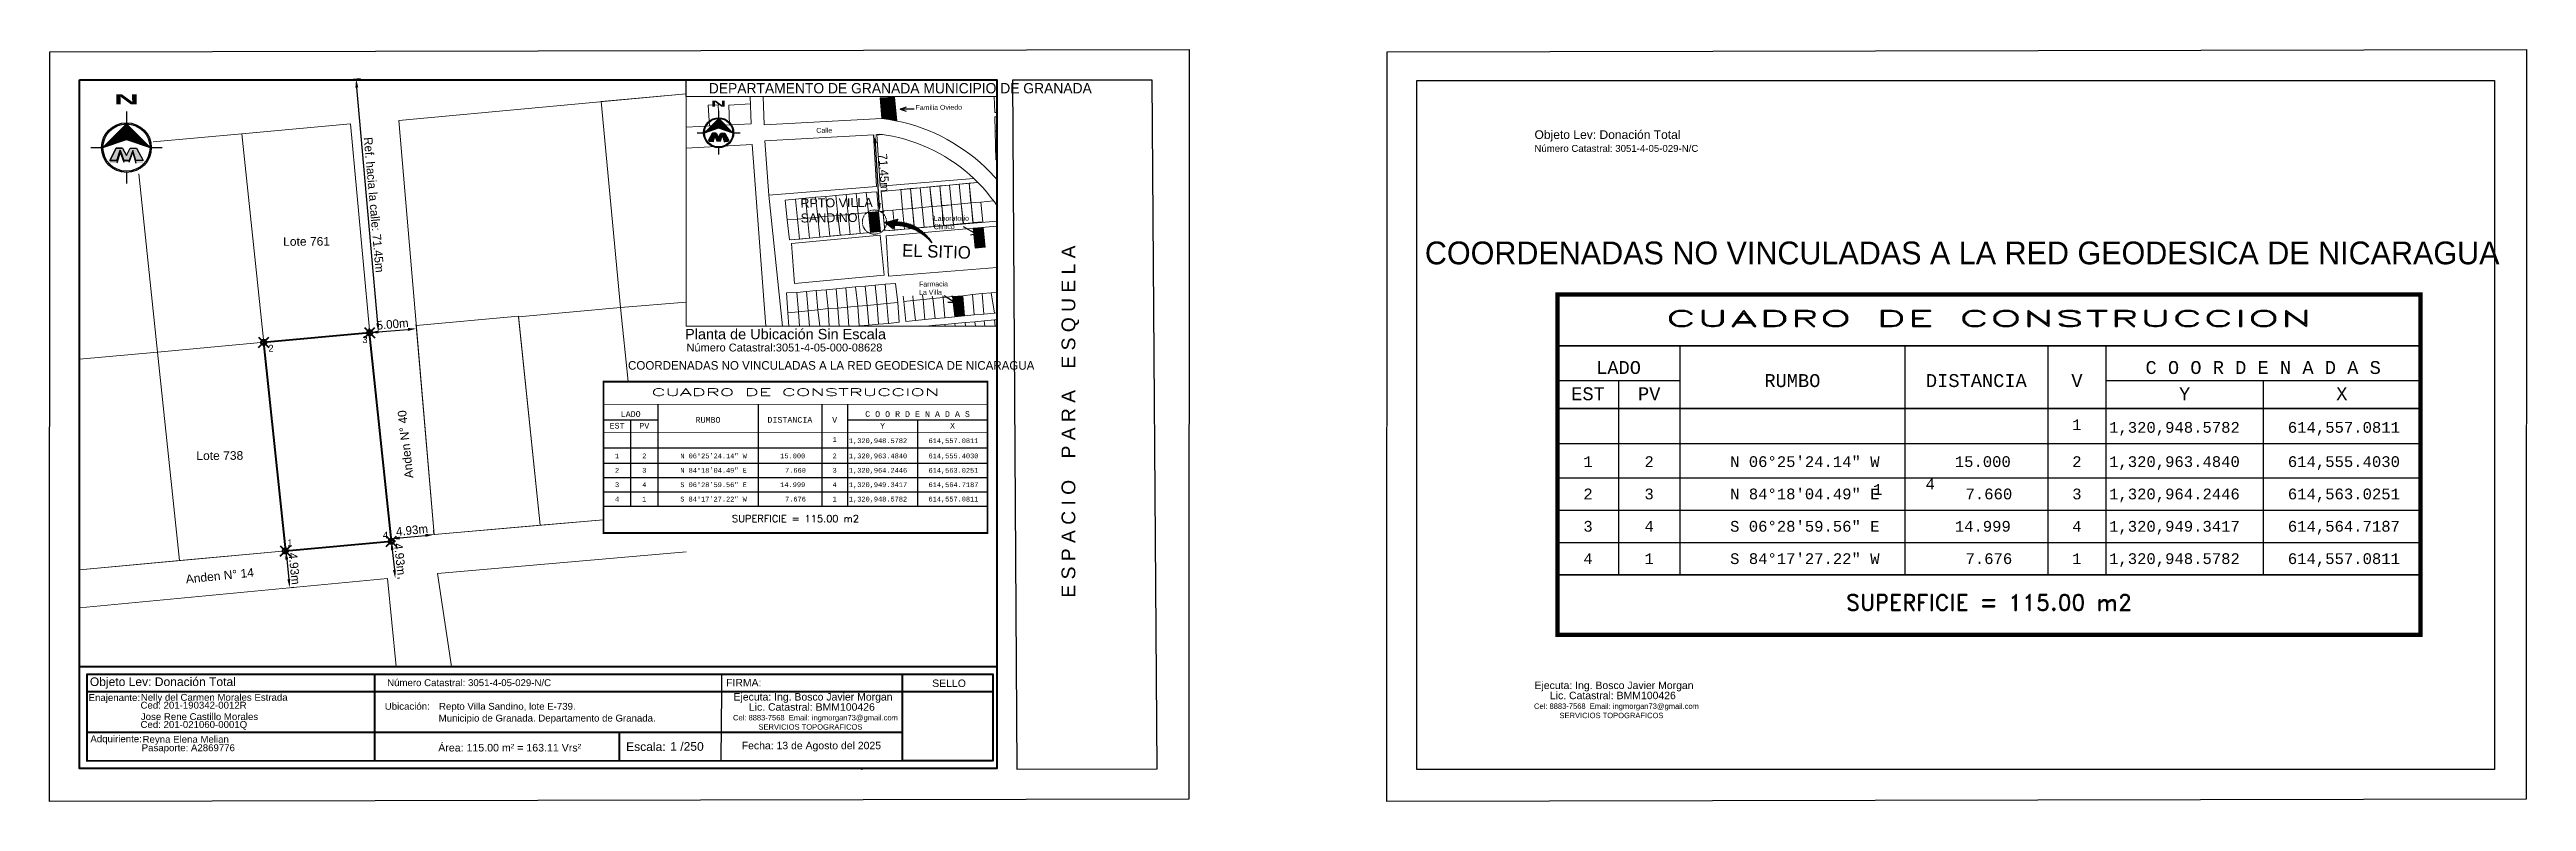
# Paper-space layout 'LAMINA DE TRABAJO' of a CAD drawing. Header units: millimetres. Extents: x 608343 to 613523, y 1318929 to 1323863.
# Drawn here: x 608343 to 609061, y 1323645 to 1323863 of the extents above; entities outside this region: 1.
# The model-space entities are those that its viewports show. They can reach past a viewport. Long polylines and large blocks are cut down to what shows.
import ezdxf
from ezdxf.enums import TextEntityAlignment as Align

# ---------------------------------------------------------------- set-up
doc = ezdxf.new("R2010")
doc.units = ezdxf.units.MM
doc.header["$PDMODE"] = 35
doc.header["$PDSIZE"] = 1.5
doc.linetypes.add('DASHED2', pattern=[0.375, 0.25, -0.125])
for name, color, linetype in [('0 - TEXTO', 5, 'Continuous'), ('2', 7, 'Continuous'), ('6', 7, 'Continuous'), ('CVL_CUADCON', 1, 'Continuous'), ('CVL_CUADCON_LIN', 8, 'Continuous'), ('CVL_CUADCON_TIT', 1, 'Continuous'), ('CVL_CUADCON_TX', 2, 'Continuous'), ('CVL_PUNTO_NUM', 2, 'Continuous'), ('NORTE', 1, 'Continuous'), ('TEXTOS', 2, 'Continuous')]:
    doc.layers.add(name, color=color, linetype=linetype)
doc.layers.add('muebles', color=7, linetype='Continuous', lineweight=0, true_color=0x404040)
for name, color, linetype, lineweight in [('Nivel 2', 7, 'Continuous', 0), ('Nivel 30', 7, 'Continuous', 0), ('Nivel 6', 7, 'Continuous', 0)]:
    doc.layers.add(name, color=color, linetype=linetype, lineweight=lineweight)
doc.styles.add('HECTOR LOPEZ', font='arial.ttf')
doc.styles.add('HUECA1', font='HUECA1.shx')
doc.styles.add('LOPEZ', font='TCCM____.TTF')
doc.styles.add('MONOTXT4', font='Monotxt4.shx')
doc.styles.get("Standard").update_dxf_attribs({"font": 'TCCM____.TTF'})
doc.styles.add('Style-ENGINEERING', font='ENGINEERING.shx')
doc.dimstyles.new('ISO-25', dxfattribs={"dimtxt": 2.5, "dimasz": 2.5, "dimexe": 1.25, "dimexo": 0.625, "dimtad": 1, "dimtxsty": 'Standard', "dimcen": 2.5, "dimadec": 0, "dimazin": 0, "dimtfac": 1, "dimtmove": 0, "dimatfit": 3, "dimfxl": 1, "dimarcsym": 0})

psp = doc.layouts.new('LAMINA DE TRABAJO')

# ---------------------------------------------------------------- texts
at = {"color": 7, "lineweight": 50}
psp.add_text('DEPARTAMENTO DE GRANADA MUNICIPIO DE GRANADA', height=3, dxfattribs=at).set_placement((608534.2596, 1323850.59))
at = {"color": 7, "lineweight": 50, "style": 'HECTOR LOPEZ'}
for s, height, p in [('Objeto Lev: Donación Total', 2.5, (608773.5936, 1323837.3741, -0.0067)), ('Número Catastral: 3051-4-05-029-N/C', 2, (608773.5573, 1323833.6233)), ('Planta de Ubicación Sin Escala', 3, (608527.3793, 1323779.2475)), ('Enajenante:', 2, (608354.491, 1323674.2713)), ('Objeto Lev: Donación Total', 2.5, (608354.8494, 1323678.6196)), ('Nelly del Carmen Morales Estrada', 2, (608369.632, 1323674.3371)), ('Número Catastral: 3051-4-05-029-N/C', 2, (608441.0255, 1323678.596)), ('Jose Rene Castillo Morales', 2, (608369.632, 1323668.7456)), ('Ced: 201-190342-0012R', 2, (608369.5365, 1323672.0568)), ('Ubicación:  ', 2, (608440.3298, 1323671.7431)), ('Municipio de Granada. Departamento de Granada.', 2, (608455.9564, 1323668.3135)), ('Adquiriente:', 2, (608355.0017, 1323662.2956)), ('Ced: 201-021060-0001Q', 2, (608369.5365, 1323666.4652)), ('Pasaporte: A2869776', 2, (608369.8751, 1323659.7124)), ('Reyna Elena Melian ', 2, (608370.1309, 1323662.1719)), ('Área: 115.00 m² = 163.11 Vrs²', 2.2, (608455.832, 1323659.6336)), ('Escala:', 2.5, (608510.2919, 1323659.7846)), ('1 /250', 2.5, (608523.0743, 1323659.8393))]:
    psp.add_text(s, height=height, dxfattribs=at).set_placement(p)
at = {"color": 7, "lineweight": 30, "style": 'HECTOR LOPEZ'}
for s, rotation, p in [('Lote 761', 0.3385854, (608410.8791, 1323806.3512)), ('Anden N° 40', 96.1237735, (608448.6231, 1323739.0287)), ('Lote 738', 0.3385854, (608385.7226, 1323744.1985)), ('Anden N° 14', 5.8324041, (608382.7641, 1323708.3734))]:
    psp.add_text(s, height=2.5, rotation=rotation, dxfattribs=at).set_placement(p)
at = {"color": 5, "lineweight": 25, "style": 'LOPEZ'}
psp.add_text('EL SITIO', height=3.61677, rotation=357.9939832, dxfattribs=at).set_placement((608590.2548, 1323803.2678))
for s, p in [('2', (608406.6133, 1323775.6259)), ('3', (608433.8539, 1323778.1318)), ('1', (608412.0963, 1323719.1899)), ('4', (608439.7997, 1323721.4605))]:
    psp.add_text(s, height=2).set_placement(p)
at = {"color": 7, "lineweight": 25, "attachment_point": 1}
for insert, char_height in [((608361.8191, 1323850.3209, -0.0067), 2.890138), ((608534.9025, 1323848.4973), 1.746388)]:
    psp.add_mtext('{\\fBaskerville Old Face|b1|i0|c0|p18;\\W2.6;\\T2.05;N}', dxfattribs=dict(at, insert=insert, char_height=char_height))
at = {"color": 7, "lineweight": 30, "attachment_point": 1, "rotation": 0.565506, "style": 'HECTOR LOPEZ'}
for s, insert, char_height, width in [('Familia Oviedo', (608594.1822, 1323847.1726), 1.445525, 14.972226), ('Calle', (608565.4213, 1323840.5647), 1.44552, 4.953819), ('RPTO VILLA SANDINO', (608560.8073, 1323820.0428), 2.593492, 26.862461), ('Laboratorio Clinico', (608599.4319, 1323815.0091), 1.445525, 14.972226), ('Farmacia La Villa', (608595.1645, 1323795.9648), 1.445525, 6.66803)]:
    psp.add_mtext(s, dxfattribs=dict(at, insert=insert, char_height=char_height, width=width))
at = {"color": 7, "lineweight": 50, "insert": (608636.4932, 1323680.1489, -17.6499), "char_height": 4, "width": 130.549386, "attachment_point": 1, "rotation": 90, "style": 'Style-ENGINEERING'}
psp.add_mtext('\\pxi6.03512,t14.22096;{\\fArial|b0|i0|c0|p34;E S P A C I O    P A R A    E S Q U E L A}', dxfattribs=at)
at = {"attachment_point": 1, "style": 'Style-ENGINEERING'}
for s, insert, char_height, width in [('{\\fArial|b0|i0|c0|p34;Número Catastral:3051-4-05-000-08628}', (608527.7844, 1323777.9859, 0.0067), 2.285564, 112.128045), ('\\pxql;{\\fArial|b0|i0|c0|p34;FIRMA:}', (608539.2599, 1323680.675), 2.166524, 84.897355), ('{\\fArial|b0|i0|c0|p34;Ejecuta: Ing. Bosco Javier Morgan}', (608541.4182, 1323676.5762, -0.0067), 2.166524, 84.897355), ('\\pxql;{\\fArial|b0|i0|c0|p34;SELLO}', (608599.0135, 1323680.5136), 2.166524, 84.897355), ('{\\fArial|b0|i0|c0|p34;Ejecuta: Ing. Bosco Javier Morgan}', (608773.5936, 1323679.9093, -0.0067), 2.166524, 84.897355), ('{\\fArial|b0|i0|c0|p34;Lic. Catastral: BMM100426}', (608778.0519, 1323676.9711, -0.0067), 2.166524, 84.897355), ('{\\fArial|b0|i0|c0|p34;Lic. Catastral: BMM100426}', (608545.8766, 1323673.638, -0.0067), 2.166524, 84.897355), ('{\\fArial|b0|i0|c0|p34;\\C5;SERVICIOS TOPOGRAFICOS}', (608780.8299, 1323670.8687, -0.0067), 1.565588, 84.897355), ('{\\fArial|b0|i0|c0|p34;Fecha: 13 de Agosto del 2025}', (608543.7957, 1323662.4492), 2.166524, 84.897355), ('{\\fArial|b0|i0|c0|p34;\\C5;SERVICIOS TOPOGRAFICOS}', (608548.6545, 1323667.5356, -0.0067), 1.565588, 84.897355)]:
    psp.add_mtext(s, dxfattribs=dict(at, insert=insert, char_height=char_height, width=width))
at = {"color": 7, "lineweight": 50, "insert": (608456.0542, 1323673.7296), "char_height": 2, "width": 44.430894, "attachment_point": 1, "style": 'HECTOR LOPEZ'}
psp.add_mtext('Repto Villa Sandino, lote E-739.', dxfattribs=at)
at = {"color": 1, "char_height": 1.565588, "width": 84.897355, "attachment_point": 1, "style": 'Style-ENGINEERING'}
for insert in [(608541.2707, 1323670.2271, -0.0067), (608773.4461, 1323673.5602, -0.0067)]:
    psp.add_mtext('{\\fArial|b0|i0|c0|p34;Cel: 8883-7568  Email: ingmorgan73@gmail.com}', dxfattribs=dict(at, insert=insert))
at = {"layer": '0 - TEXTO', "transparency": 33554687}
for height, p in [(6.611713, (608897.5546, 1323800.9859, -0.0177)), (2.5, (608569.7345, 1323770.4025, -0.0067))]:
    psp.add_text('COORDENADAS NO VINCULADAS A LA RED GEODESICA DE NICARAGUA', height=height, dxfattribs=at).set_placement(p, align=Align.CENTER)
at = {"layer": 'CVL_CUADCON_TIT', "color": 18, "true_color": 0x000000, "style": 'HUECA1', "width": 1.758658}
for height, p, p2 in [(4.691471, (608811.5257, 1323782.9226), (608999.1001, 1323782.9226)), (2.087738, (608517.6464, 1323762.8288), (608601.1184, 1323762.8288))]:
    psp.add_text('CUADRO DE CONSTRUCCION', height=height, dxfattribs=at).set_placement(p, p2, align=Align.FIT)
at = {"layer": 'CVL_CUADCON_TIT', "color": 18, "true_color": 0x000000, "style": 'MONOTXT4'}
for s, height, p in [('LADO', 3.75318, (608797.9518, 1323769.1672)), ('C O O R D E N A D A S', 3.753177, (608984.7974, 1323769.1672)), ('EST', 3.75318, (608789.1005, 1323761.5482)), ('PV', 3.75318, (608806.8343, 1323761.5482)), ('Y', 3.7532, (608962.0281, 1323761.5482)), ('X', 3.7532, (609007.5979, 1323761.5482)), ('EST', 1.67019, (608507.6671, 1323753.317)), ('LADO', 1.67019, (608511.6059, 1323756.7075)), ('PV', 1.67019, (608515.5587, 1323753.317)), ('C O O R D E N A D A S', 1.67019, (608594.7536, 1323756.7075)), ('Y', 1.6702, (608584.6211, 1323753.317)), ('X', 1.6702, (608604.9, 1323753.317))]:
    psp.add_text(s, height=height, dxfattribs=at).set_placement(p, align=Align.CENTER)
at = {"layer": 'CVL_CUADCON_TIT', "color": 18, "true_color": 0x000000}
for s, height, style, p in [('RUMBO', 3.75318, 'MONOTXT4', (608848.3382, 1323767.2531)), ('DISTANCIA', 3.75318, 'MONOTXT4', (608901.6645, 1323767.2531)), ('V', 3.7532, 'MONOTXT4', (608930.8142, 1323767.2531)), ('RUMBO', 1.67019, 'MONOTXT4', (608534.0282, 1323755.8557)), ('DISTANCIA', 1.67019, 'MONOTXT4', (608557.7588, 1323755.8557)), ('V', 1.6702, 'MONOTXT4', (608570.7307, 1323755.8557)), ('SUPERFICIE = 115.00 m2', 2.087738, 'HUECA1', (608559.3824, 1323727.2022)), ('SUPERFICIE = 115.00 m2', 4.691471, 'HUECA1', (608905.3129, 1323702.8642))]:
    psp.add_text(s, height=height, dxfattribs=dict(at, style=style)).set_placement(p, align=Align.MIDDLE)
at = {"layer": 'CVL_CUADCON_TX', "color": 18, "true_color": 0x000000, "style": 'MONOTXT4'}
for s, height, p in [('1', 3.1276, (608930.8017, 1323752.8909)), ('1', 1.3918, (608570.7251, 1323749.4645)), ('2', 1.3918, (608507.6671, 1323740.5178)), ('1', 1.3918, (608507.6671, 1323744.6933)), ('3', 1.3918, (608515.551, 1323740.5178)), ('2', 1.3918, (608515.551, 1323744.6933)), ('3', 1.3918, (608570.7251, 1323740.5178)), ('2', 1.3918, (608570.7251, 1323744.6933)), ('1', 3.1276, (608789.1005, 1323742.1693)), ('2', 3.1276, (608806.8171, 1323742.1693)), ('2', 3.1276, (608930.8017, 1323742.1693)), ('4', 1.3918, (608507.6671, 1323732.1669)), ('3', 1.3918, (608507.6671, 1323736.3423)), ('4', 1.3918, (608515.551, 1323736.3423)), ('1', 1.3918, (608515.551, 1323732.1669)), ('4', 1.3918, (608570.7251, 1323736.3423)), ('1', 1.3918, (608570.7251, 1323732.1669)), ('2', 3.1276, (608789.1005, 1323732.7864)), ('3', 3.1276, (608806.8171, 1323732.7864)), ('3', 3.1276, (608930.8017, 1323732.7864)), ('3', 3.1276, (608789.1005, 1323723.4035)), ('4', 3.1276, (608806.8171, 1323723.4035)), ('4', 3.1276, (608930.8017, 1323723.4035)), ('4', 3.1276, (608789.1005, 1323714.0205)), ('1', 3.1276, (608806.8171, 1323714.0205)), ('1', 3.1276, (608930.8017, 1323714.0205))]:
    psp.add_text(s, height=height, dxfattribs=at).set_placement(p, align=Align.CENTER)
for s, height, p in [('1,320,948.5782', 3.127647, (608940.1346, 1323752.109)), ('614,557.0811', 3.127647, (608991.9597, 1323752.109)), ('1,320,948.5782', 1.391825, (608574.8783, 1323749.1165)), ('614,557.0811', 1.391825, (608597.9408, 1323749.1165)), ('N 06%%d25\'24.14" W', 1.391825, (608525.9974, 1323744.6933)), ('N 84%%d18\'04.49" E', 1.391825, (608525.9974, 1323740.5178)), ('15.000', 1.39183, (608554.9752, 1323744.6933)), ('7.660', 1.39183, (608556.367, 1323740.5178)), ('1,320,963.4840', 1.391825, (608574.8783, 1323744.6933)), ('1,320,964.2446', 1.391825, (608574.8783, 1323740.5178)), ('614,555.4030', 1.391825, (608597.9408, 1323744.6933)), ('614,563.0251', 1.391825, (608597.9408, 1323740.5178)), ('N 06%%d25\'24.14" W', 3.127647, (608830.2916, 1323742.1693)), ('15.000', 3.12765, (608895.4092, 1323742.1693)), ('1,320,963.4840', 3.127647, (608940.1346, 1323742.1693)), ('614,555.4030', 3.127647, (608991.9597, 1323742.1693)), ('S 06%%d28\'59.56" E', 1.391825, (608525.9974, 1323736.3423)), ('S 84%%d17\'27.22" W', 1.391825, (608525.9974, 1323732.1669)), ('14.999', 1.39183, (608554.9752, 1323736.3423)), ('7.676', 1.39183, (608556.367, 1323732.1669)), ('1,320,949.3417', 1.391825, (608574.8783, 1323736.3423)), ('1,320,948.5782', 1.391825, (608574.8783, 1323732.1669)), ('614,564.7187', 1.391825, (608597.9408, 1323736.3423)), ('614,557.0811', 1.391825, (608597.9408, 1323732.1669)), ('N 84%%d18\'04.49" E', 3.127647, (608830.2916, 1323732.7864)), ('7.660', 3.12765, (608898.5369, 1323732.7864)), ('1,320,964.2446', 3.127647, (608940.1346, 1323732.7864)), ('614,563.0251', 3.127647, (608991.9597, 1323732.7864)), ('S 06%%d28\'59.56" E', 3.127647, (608830.2916, 1323723.4035)), ('14.999', 3.12765, (608895.4092, 1323723.4035)), ('1,320,949.3417', 3.127647, (608940.1346, 1323723.4035)), ('614,564.7187', 3.127647, (608991.9597, 1323723.4035)), ('S 84%%d17\'27.22" W', 3.127647, (608830.2916, 1323714.0205)), ('7.676', 3.12765, (608898.5369, 1323714.0205)), ('1,320,948.5782', 3.127647, (608940.1346, 1323714.0205)), ('614,557.0811', 3.127647, (608991.9597, 1323714.0205))]:
    psp.add_text(s, height=height, dxfattribs=at).set_placement(p)
at = {"layer": 'CVL_PUNTO_NUM', "color": 18, "true_color": 0x000000, "style": 'MONOTXT4'}
for s, p in [('1', (608871.6988, 1323734.0817)), ('4', (608886.9184, 1323735.6622))]:
    psp.add_text(s, height=3.1276, dxfattribs=at).set_placement(p)

msp = doc.modelspace()

# ---------------------------------------------------------------- blocks, each defined once
blk = doc.blocks.new('*D340')
at = {"color": 0, "lineweight": -2, "transparency": 16777216}
for p, q in [((608442.19, 1323721.24), (608442.06, 1323722.58)), ((608444.67, 1323721.58), (608452.15, 1323722.32)), ((608454.64, 1323722.48), (608454.51, 1323723.81))]:
    blk.add_line(p, q, dxfattribs=at)
at = {"color": 0, "transparency": 16777216}
for points in [[(608444.63, 1323721.99), (608444.71, 1323721.16), (608442.19, 1323721.33)], [(608452.1, 1323722.74), (608452.19, 1323721.91), (608454.63, 1323722.57)]]:
    blk.add_solid(points, dxfattribs=at)
at = {"layer": 'Defpoints', "color": 0, "transparency": 16777216}
for p in [(608442.26, 1323720.62), (608454.63, 1323722.57), (608454.7, 1323721.86)]:
    blk.add_point(p, dxfattribs=at)
at = {"color": 0, "lineweight": 5, "transparency": 16777216, "insert": (608448.22, 1323723.85), "char_height": 2.5, "attachment_point": 5, "rotation": 5.6736}
blk.add_mtext('4.93m', dxfattribs=at)
blk = doc.blocks.new('*D341')
at = {"color": 0, "lineweight": -2, "transparency": 16777216}
for p, q in [((608442.88, 1323720.69), (608443.5, 1323720.75)), ((608442.51, 1323718.14), (608443.12, 1323712.36)), ((608444, 1323709.94), (608444.62, 1323710))]:
    blk.add_line(p, q, dxfattribs=at)
at = {"color": 0, "transparency": 16777216}
for points in [[(608442.93, 1323718.18), (608442.1, 1323718.09), (608442.26, 1323720.62)], [(608443.53, 1323712.4), (608442.7, 1323712.31), (608443.38, 1323709.87)]]:
    blk.add_solid(points, dxfattribs=at)
at = {"layer": 'Defpoints', "color": 0, "transparency": 16777216}
for p in [(608442.26, 1323720.62), (608443.38, 1323709.87), (608443.38, 1323709.87)]:
    blk.add_point(p, dxfattribs=at)
at = {"color": 0, "lineweight": 5, "transparency": 16777216, "insert": (608444.72, 1323715.44), "char_height": 2.5, "attachment_point": 5, "rotation": 275.9497}
blk.add_mtext('4.93m', dxfattribs=at)
blk = doc.blocks.new('*D342')
at = {"color": 0, "lineweight": -2, "transparency": 16777216}
for p, q in [((608411.92, 1323715.34), (608412.51, 1323709.64)), ((608412.15, 1323717.88), (608412.9, 1323717.96)), ((608413.26, 1323707.2), (608414.01, 1323707.28))]:
    blk.add_line(p, q, dxfattribs=at)
at = {"color": 0, "transparency": 16777216}
for points in [[(608412.33, 1323715.38), (608411.5, 1323715.3), (608411.66, 1323717.83)], [(608412.93, 1323709.68), (608412.1, 1323709.6), (608412.77, 1323707.15)]]:
    blk.add_solid(points, dxfattribs=at)
at = {"layer": 'Defpoints', "color": 0, "transparency": 16777216}
for p in [(608411.52, 1323717.81), (608412.64, 1323707.14), (608412.77, 1323707.15)]:
    blk.add_point(p, dxfattribs=at)
at = {"color": 0, "lineweight": 5, "transparency": 16777216, "insert": (608414.12, 1323712.69), "char_height": 2.5, "attachment_point": 5, "rotation": 275.9497}
blk.add_mtext('4.93m', dxfattribs=at)
blk = doc.blocks.new('*D343')
at = {"color": 0, "lineweight": -2, "transparency": 16777216}
for p, q in [((608435.89, 1323781.77), (608435.84, 1323782.39)), ((608438.44, 1323781.36), (608447.06, 1323782.09)), ((608449.5, 1323782.93), (608449.45, 1323783.55))]:
    blk.add_line(p, q, dxfattribs=at)
at = {"color": 0, "transparency": 16777216}
for points in [[(608438.4, 1323781.78), (608438.47, 1323780.94), (608435.95, 1323781.15)], [(608447.03, 1323782.51), (608447.1, 1323781.68), (608449.55, 1323782.31)]]:
    blk.add_solid(points, dxfattribs=at)
at = {"layer": 'Defpoints', "color": 0, "transparency": 16777216}
for p in [(608435.95, 1323781.15), (608449.55, 1323782.31), (608449.55, 1323782.31)]:
    blk.add_point(p, dxfattribs=at)
at = {"color": 0, "lineweight": 5, "transparency": 16777216, "insert": (608442.59, 1323783.63), "char_height": 2.5, "attachment_point": 5, "rotation": 4.86693}
blk.add_mtext('5.00m', dxfattribs=at)
blk = doc.blocks.new('*D344')
at = {"color": 0, "lineweight": -2, "transparency": 16777216}
for p, q in [((608430.08, 1323854.62), (608433.26, 1323854.9)), ((608438.28, 1323783.86), (608432.24, 1323852.3)), ((608436.57, 1323781.2), (608439.75, 1323781.48))]:
    blk.add_line(p, q, dxfattribs=at)
at = {"color": 0, "transparency": 16777216}
for points in [[(608432.65, 1323852.33), (608431.82, 1323852.26), (608432.02, 1323854.79)], [(608438.7, 1323783.9), (608437.87, 1323783.83), (608438.5, 1323781.37)]]:
    blk.add_solid(points, dxfattribs=at)
at = {"layer": 'Defpoints', "color": 0, "transparency": 16777216}
for p in [(608429.46, 1323854.56), (608432.02, 1323854.79), (608435.95, 1323781.15)]:
    blk.add_point(p, dxfattribs=at)
at = {"color": 0, "lineweight": 5, "transparency": 16777216, "insert": (608437.19, 1323818.25), "char_height": 2.5, "attachment_point": 5, "rotation": 275.05035}
blk.add_mtext('Ref. hacia la calle: 71.45m', dxfattribs=at)
blk = doc.blocks.new('*D345')
at = {"color": 0, "lineweight": -2, "transparency": 16777216}
for p, q in [((608583.66, 1323818.79), (608582.54, 1323836.09)), ((608582.63, 1323838.6), (608583.62, 1323838.66)), ((608584.07, 1323816.31), (608585.07, 1323816.38))]:
    blk.add_line(p, q, dxfattribs=at)
at = {"color": 0, "transparency": 16777216}
for points in [[(608582.95, 1323836.12), (608582.12, 1323836.06), (608582.38, 1323838.58)], [(608584.07, 1323818.82), (608583.24, 1323818.76), (608583.82, 1323816.29)]]:
    blk.add_solid(points, dxfattribs=at)
at = {"layer": 'Defpoints', "color": 0, "transparency": 16777216}
for p in [(608582.01, 1323838.56), (608582.38, 1323838.58), (608583.45, 1323816.27)]:
    blk.add_point(p, dxfattribs=at)
at = {"color": 0, "lineweight": 5, "transparency": 16777216, "insert": (608585, 1323827.56), "char_height": 2.5, "attachment_point": 5, "rotation": 273.70132}
blk.add_mtext('71.45m', dxfattribs=at)

# ---------------------------------------------------------------- dimensions: what is measured, and where the dimension line sits
at = {"color": 18, "lineweight": 5, "true_color": 0x000000}
for p1, p2, distance, text, override, picture, middle in [((608435.948, 1323781.148), (608429.4602, 1323854.5604), -2.5668, 'Ref. hacia la calle: 71.45m', {"dimfxl": 0.18}, '*D344', (608437.1873, 1323818.2504)), ((608583.448, 1323816.2709), (608582.0061, 1323838.5593), -0.3711, '71.45m', {"dimlfac": -2.614767, "dimfxl": 0.18}, '*D345', (608585.0007, 1323827.5621)), ((608435.948, 1323781.148), (608449.5544, 1323782.3066), 0, '5.00m', {"dimfxl": 0.18}, '*D343', (608442.589, 1323783.6317)), ((608442.2558, 1323720.6218), (608454.7034, 1323721.8584), 0.7142, '4.93m', {"dimfxl": 0.18}, '*D340', (608448.2201, 1323723.8527)), ((608442.2558, 1323720.6218), (608443.3763, 1323709.8709), 0, '4.93m', {"dimfxl": 0.18}, '*D341', (608444.717, 1323715.4444)), ((608411.5235, 1323717.8118), (608412.6359, 1323707.1387), 0.1358, '4.93m', {"dimfxl": 0.18}, '*D342', (608414.1158, 1323712.6874))]:
    dim = psp.add_aligned_dim(p1=p1, p2=p2, distance=distance, text=text, dimstyle='ISO-25', override=override, dxfattribs=at)
    dim.commit()
    dim.dimension.update_dxf_attribs({"geometry": picture, "text_midpoint": middle})

# ---------------------------------------------------------------- hatches: boundary and pattern name
h = msp.add_hatch(color=9)
h.dxf.hatch_style = 1
h.paths.add_polyline_path([(618645.052, 1320474.4), (618634.019, 1320473.883), (618635.315, 1320458.282), (618646.634, 1320456.421)])
h = msp.add_hatch(color=7)
h.dxf.hatch_style = 1
h.paths.add_polyline_path([(618632.868, 1320387.563), (618625.185, 1320386.86), (618626.762, 1320371.729), (618634.445, 1320372.431)])
h = msp.add_hatch(color=9)
h.dxf.hatch_style = 1
h.paths.add_polyline_path([(618712.116, 1320375.573), (618704.71, 1320374.923), (618706.106, 1320359.981), (618713.667, 1320360.625)])
h = msp.add_hatch(color=9)
h.dxf.hatch_style = 1
h.paths.add_polyline_path([(618696.834, 1320323.783), (618688.918, 1320323.12), (618690.699, 1320307.8), (618697.974, 1320308.492)])

# ---------------------------------------------------------------- linework, layer by layer
at = {"color": 1, "lineweight": 5}
msp.add_line((618651.049, 1320389.383), (618649.653, 1320404.325), dxfattribs=at)
for points in [[(618563.72, 1320381.24), (618571.403, 1320381.943), (618569.826, 1320397.074), (618562.143, 1320396.372), (618563.72, 1320381.24)], [(618571.403, 1320381.943), (618579.086, 1320382.645), (618577.509, 1320397.777), (618569.826, 1320397.074), (618571.403, 1320381.943)], [(618579.086, 1320382.645), (618586.769, 1320383.348), (618585.193, 1320398.479), (618577.509, 1320397.777), (618579.086, 1320382.645)], [(618586.769, 1320383.348), (618594.453, 1320384.05), (618592.876, 1320399.182), (618585.193, 1320398.479), (618586.769, 1320383.348)], [(618594.453, 1320384.05), (618602.136, 1320384.753), (618600.559, 1320399.884), (618592.876, 1320399.182), (618594.453, 1320384.05)], [(618602.136, 1320384.753), (618609.819, 1320385.455), (618608.242, 1320400.587), (618600.559, 1320399.884), (618602.136, 1320384.753)], [(618609.819, 1320385.455), (618617.502, 1320386.158), (618615.925, 1320401.289), (618608.242, 1320400.587), (618609.819, 1320385.455)], [(618617.502, 1320386.158), (618625.185, 1320386.86), (618623.608, 1320401.992), (618615.925, 1320401.289), (618617.502, 1320386.158)], [(618632.868, 1320387.563), (618631.483, 1320402.712), (618623.608, 1320401.99), (618625.185, 1320386.86)], [(618651.049, 1320389.383), (618658.61, 1320390.027), (618657.055, 1320405.016), (618649.653, 1320404.325), (618651.049, 1320389.383)], [(618658.45, 1320390.074), (618666.012, 1320390.718), (618664.456, 1320405.707), (618657.055, 1320405.016), (618658.45, 1320390.074)], [(618665.852, 1320390.766), (618673.413, 1320391.41), (618671.858, 1320406.398), (618664.456, 1320405.707), (618665.852, 1320390.766)], [(618673.253, 1320391.457), (618680.815, 1320392.101), (618679.259, 1320407.09), (618671.858, 1320406.398), (618673.253, 1320391.457)], [(618680.655, 1320392.148), (618688.216, 1320392.792), (618686.661, 1320407.781), (618679.259, 1320407.09), (618680.655, 1320392.148)], [(618688.057, 1320392.84), (618695.618, 1320393.484), (618694.063, 1320408.472), (618686.661, 1320407.781), (618688.057, 1320392.84)], [(618695.458, 1320393.531), (618703.019, 1320394.175), (618701.464, 1320409.164), (618694.063, 1320408.472), (618695.458, 1320393.531)], [(618708.106, 1320409.784), (618701.464, 1320409.164), (618702.86, 1320394.222)], [(618565.297, 1320366.109), (618572.98, 1320366.811), (618571.403, 1320381.943), (618563.72, 1320381.24), (618565.297, 1320366.109)], [(618572.98, 1320366.811), (618580.663, 1320367.514), (618579.086, 1320382.645), (618571.403, 1320381.943), (618572.98, 1320366.811)], [(618580.663, 1320367.514), (618588.346, 1320368.216), (618586.769, 1320383.348), (618579.086, 1320382.645), (618580.663, 1320367.514)], [(618588.346, 1320368.216), (618596.03, 1320368.919), (618594.453, 1320384.05), (618586.769, 1320383.348), (618588.346, 1320368.216)], [(618596.03, 1320368.919), (618603.713, 1320369.621), (618602.136, 1320384.753), (618594.453, 1320384.05), (618596.03, 1320368.919)], [(618603.713, 1320369.621), (618611.396, 1320370.324), (618609.819, 1320385.455), (618602.136, 1320384.753), (618603.713, 1320369.621)], [(618611.396, 1320370.324), (618619.079, 1320371.026), (618617.502, 1320386.158), (618609.819, 1320385.455), (618611.396, 1320370.324)], [(618625.185, 1320386.86), (618617.502, 1320386.158), (618619.079, 1320371.026)], [(618636.25, 1320388.076), (618643.647, 1320388.753)], [(618637.541, 1320372.918), (618645.227, 1320373.593), (618643.647, 1320388.752), (618636.25, 1320388.076), (618637.541, 1320372.918)], [(618645.227, 1320373.593), (618652.627, 1320374.243), (618651.049, 1320389.383), (618643.652, 1320388.707), (618645.227, 1320373.593)], [(618652.627, 1320374.243), (618660.025, 1320374.9), (618658.61, 1320390.027), (618651.049, 1320389.383), (618652.627, 1320374.243)], [(618660.006, 1320375.086), (618667.567, 1320375.729), (618666.012, 1320390.718), (618658.61, 1320390.027), (618660.006, 1320375.086)], [(618667.407, 1320375.777), (618674.969, 1320376.421), (618673.413, 1320391.41), (618666.012, 1320390.718), (618667.407, 1320375.777)], [(618674.809, 1320376.468), (618682.37, 1320377.112), (618680.815, 1320392.101), (618673.413, 1320391.41), (618674.809, 1320376.468)], [(618682.21, 1320377.16), (618689.772, 1320377.803), (618688.216, 1320392.792), (618680.815, 1320392.101), (618682.21, 1320377.16)], [(618689.612, 1320377.851), (618697.173, 1320378.495), (618695.618, 1320393.484), (618688.216, 1320392.792), (618689.612, 1320377.851)], [(618697.013, 1320378.542), (618704.575, 1320379.186), (618703.019, 1320394.175), (618695.618, 1320393.484), (618697.013, 1320378.542)], [(618702.86, 1320394.222), (618710.421, 1320394.866)], [(618704.415, 1320379.233), (618711.976, 1320379.877), (618710.421, 1320394.866), (618703.019, 1320394.175), (618704.415, 1320379.233)], [(618619.079, 1320371.026), (618626.762, 1320371.729)], [(618706.106, 1320359.981), (618713.667, 1320360.625), (618712.112, 1320375.614), (618704.71, 1320374.923), (618706.106, 1320359.981)]]:
    msp.add_lwpolyline(points, dxfattribs=at)
at = {"color": 7, "lineweight": 5}
msp.add_lwpolyline([(618626.762, 1320371.729), (618634.445, 1320372.431), (618632.868, 1320387.563), (618625.185, 1320386.86), (618626.762, 1320371.729)], dxfattribs=at)
at = {"layer": '2', "color": 1, "lineweight": 5}
for p, q in [((618666.694, 1320320.908), (618674.034, 1320321.638)), ((618674.034, 1320321.638), (618681.901, 1320322.421)), ((618674.034, 1320321.638), (618675.815, 1320306.385)), ((618681.901, 1320322.421), (618688.918, 1320323.12)), ((618681.901, 1320322.421), (618683.027, 1320307.071)), ((618688.918, 1320323.12), (618688.804, 1320323.648)), ((618688.918, 1320323.12), (618690.699, 1320307.8)), ((618564.189, 1320310.801), (618572.126, 1320311.551)), ((618572.126, 1320311.551), (618579.458, 1320312.244)), ((618572.126, 1320311.551), (618573.399, 1320297.021)), ((618579.458, 1320312.244), (618586.941, 1320312.951)), ((618579.458, 1320312.244), (618580.744, 1320297.649)), ((618586.941, 1320312.951), (618594.581, 1320313.959)), ((618586.941, 1320312.951), (618588.611, 1320298.32)), ((618594.581, 1320313.959), (618602.063, 1320314.38)), ((618594.581, 1320313.959), (618595.53, 1320298.911)), ((618602.063, 1320314.38), (618609.376, 1320315.071)), ((618602.063, 1320314.38), (618603.132, 1320299.561)), ((618609.376, 1320315.071), (618617.097, 1320315.8)), ((618609.376, 1320315.071), (618610.447, 1320300.186)), ((618617.097, 1320315.8), (618624.337, 1320316.484)), ((618617.097, 1320315.8), (618618.128, 1320300.842)), ((618624.337, 1320316.484), (618631.843, 1320317.194)), ((618624.337, 1320316.484), (618625.544, 1320301.475)), ((618631.843, 1320317.194), (618639.138, 1320317.883)), ((618631.843, 1320317.194), (618632.843, 1320302.098)), ((618639.138, 1320317.883), (618647.487, 1320318.672)), ((618639.138, 1320317.883), (618640.454, 1320302.749)), ((618652.061, 1320319.451), (618659.25, 1320320.167)), ((618659.25, 1320320.167), (618666.694, 1320320.908)), ((618659.25, 1320320.167), (618660.996, 1320304.977)), ((618660.777, 1320304.956), (618667.948, 1320305.638)), ((618666.694, 1320320.908), (618667.948, 1320305.638)), ((618667.948, 1320305.638), (618675.815, 1320306.385)), ((618675.815, 1320306.385), (618683.027, 1320307.071)), ((618683.027, 1320307.071), (618690.699, 1320307.8)), ((618690.699, 1320307.8), (618697.974, 1320308.492)), ((618690.758, 1320302.663), (618698.469, 1320303.357)), ((618697.974, 1320308.492), (618705.306, 1320309.189)), ((618698.469, 1320303.357), (618705.955, 1320304.03)), ((618698.469, 1320303.357), (618699.638, 1320288.589)), ((618705.306, 1320309.189), (618712.76, 1320309.897)), ((618705.955, 1320304.03), (618712.995, 1320304.663)), ((618705.955, 1320304.03), (618707.357, 1320289.247)), ((618712.76, 1320309.897), (618720.706, 1320310.652)), ((618712.995, 1320304.663), (618720.775, 1320305.363)), ((618712.995, 1320304.663), (618714.531, 1320289.887)), ((618720.706, 1320310.652), (618727.767, 1320311.324)), ((618720.775, 1320305.363), (618728.573, 1320306.065)), ((618720.775, 1320305.363), (618722.289, 1320290.579)), ((618595.53, 1320298.911), (618603.132, 1320299.561)), ((618603.132, 1320299.561), (618610.447, 1320300.186)), ((618610.447, 1320300.186), (618618.128, 1320300.842)), ((618618.128, 1320300.842), (618625.544, 1320301.475)), ((618625.544, 1320301.475), (618632.843, 1320302.098)), ((618632.843, 1320302.098), (618640.454, 1320302.749)), ((618661.326, 1320300.018), (618661.834, 1320285.174)), ((618661.496, 1320300.031), (618668.541, 1320300.665)), ((618668.541, 1320300.665), (618676.112, 1320301.346)), ((618668.541, 1320300.665), (618669.855, 1320285.902)), ((618676.112, 1320301.346), (618683.134, 1320301.977)), ((618676.112, 1320301.346), (618677.457, 1320286.58)), ((618683.134, 1320301.977), (618690.758, 1320302.663)), ((618683.134, 1320301.977), (618684.605, 1320287.218)), ((618690.758, 1320302.663), (618692.416, 1320287.915))]:
    msp.add_line(p, q, dxfattribs=at)
for points in [[(618564.189, 1320310.801), (618565.23, 1320296.024), (618573.362, 1320297.018)], [(618647.487, 1320318.672), (618648.58, 1320303.591), (618640.448, 1320302.748)], [(618652.061, 1320319.451), (618653.458, 1320304.167), (618660.777, 1320304.956)], [(618661.496, 1320300.031), (618653.873, 1320299.445), (618655.117, 1320284.465), (618662.588, 1320285.254)]]:
    msp.add_lwpolyline(points, dxfattribs=at)
at = {"layer": '6', "color": 1, "lineweight": 5}
for p, q in [((618549.678, 1320400.041), (618566.75, 1320238.023)), ((618570.874, 1320326.216), (618578.238, 1320326.913)), ((618570.874, 1320326.216), (618572.126, 1320311.551)), ((618578.238, 1320326.913), (618585.684, 1320327.618)), ((618578.238, 1320326.913), (618579.458, 1320312.244)), ((618585.684, 1320327.618), (618593.244, 1320328.333)), ((618585.684, 1320327.618), (618586.941, 1320312.951)), ((618593.244, 1320328.333), (618600.865, 1320329.054)), ((618593.244, 1320328.333), (618594.581, 1320313.959)), ((618600.865, 1320329.054), (618607.972, 1320329.727)), ((618600.865, 1320329.054), (618602.063, 1320314.38)), ((618607.972, 1320329.727), (618615.533, 1320330.442)), ((618607.972, 1320329.727), (618609.376, 1320315.071)), ((618615.533, 1320330.442), (618622.736, 1320331.124)), ((618615.533, 1320330.442), (618617.097, 1320315.8)), ((618622.736, 1320331.124), (618630.402, 1320331.85)), ((618622.736, 1320331.124), (618624.337, 1320316.484)), ((618630.402, 1320331.85), (618637.807, 1320332.55)), ((618630.402, 1320331.85), (618631.843, 1320317.194)), ((618637.807, 1320332.55), (618639.138, 1320317.883)), ((618652.061, 1320319.451), (618651.597, 1320323.411)), ((618659.25, 1320320.167), (618658.763, 1320323.691)), ((618666.694, 1320320.908), (618666.235, 1320324.074)), ((618674.034, 1320321.638), (618673.606, 1320323.39)), ((618681.901, 1320322.421), (618681.586, 1320323.774)), ((618688.918, 1320323.12), (618696.834, 1320323.783)), ((618696.834, 1320323.783), (618704.111, 1320324.632)), ((618696.834, 1320323.783), (618697.974, 1320308.492)), ((618704.111, 1320324.632), (618711.426, 1320325.36)), ((618704.111, 1320324.632), (618705.306, 1320309.189)), ((618711.426, 1320325.36), (618718.156, 1320326.03)), ((618711.426, 1320325.36), (618712.76, 1320309.897)), ((618718.156, 1320326.03), (618726.34, 1320326.844)), ((618718.156, 1320326.03), (618720.706, 1320310.652))]:
    msp.add_line(p, q, dxfattribs=at)
for points in [[(618570.874, 1320326.216), (618563.046, 1320325.933), (618564.189, 1320310.801)], [(618637.857, 1320332.555), (618645.837, 1320333.142), (618647.487, 1320318.672)]]:
    msp.add_lwpolyline(points, dxfattribs=at)
at = {"layer": 'CVL_CUADCON_TIT', "color": 1, "lineweight": 5, "ltscale": 0.5}
msp.add_line((618710.421, 1320394.866), (618720.087, 1320395.689), dxfattribs=at)
at = {"layer": 'CVL_CUADCON_TIT', "color": 1, "lineweight": 5, "ltscale": 0.5, "flags": 128}
msp.add_lwpolyline([(618512.098, 1320452.983), (618504.868, 1320452.583), (618503.738, 1320468.253), (618511.288, 1320468.533)], close=True, dxfattribs=at)
at = {"layer": 'muebles', "color": 1, "lineweight": 5}
for p, q in [((618535.201, 1320484.579), (618536.285, 1320454.312)), ((618545.003, 1320483.654), (618546.087, 1320453.387)), ((618447.057, 1320449.417), (618536.285, 1320454.312)), ((618535.748, 1320469.302), (618519.471, 1320468.453)), ((618535.748, 1320469.302), (618519.471, 1320468.453)), ((618519.471, 1320468.453), (618519.907, 1320453.459)), ((618519.471, 1320468.453), (618519.907, 1320453.459)), ((618546.087, 1320453.387), (618635.315, 1320458.282)), ((618461.982, 1320434.438), (618537.221, 1320438.566)), ((618537.221, 1320438.566), (618545.246, 1320330.786)), ((618546.749, 1320441.324), (618629.098, 1320445.842)), ((618546.749, 1320441.324), (618549.678, 1320400.041)), ((618631.247, 1320406.66), (618629.098, 1320445.842)), ((618631.518, 1320445.975), (618635.977, 1320446.219)), ((618631.518, 1320445.975), (618634.049, 1320406.888)), ((618549.678, 1320400.041), (618631.247, 1320406.66)), ((618634.049, 1320406.888), (618705.128, 1320412.707)), ((618634.984, 1320402.954), (618708.106, 1320409.784)), ((618634.984, 1320402.954), (618637.541, 1320372.918)), ((618637.541, 1320372.918), (618729.341, 1320380.981)), ((618566.58, 1320366.226), (618626.762, 1320371.729)), ((618634.154, 1320369.744), (618566.923, 1320363.289)), ((618566.923, 1320363.289), (618569.278, 1320333.118)), ((618637.143, 1320339.323), (618634.154, 1320369.744)), ((618638.649, 1320369.12), (618729.68, 1320377.116)), ((618638.741, 1320369.48), (618640.382, 1320338.529)), ((618640.382, 1320338.529), (618741.998, 1320346.653)), ((618551.113, 1320251.991), (618545.246, 1320330.786)), ((618569.278, 1320333.118), (618637.143, 1320339.323))]:
    msp.add_line(p, q, dxfattribs=at)
msp.add_lwpolyline([(618646.634, 1320456.421), (618645.052, 1320474.4), (618634.019, 1320473.883), (618635.315, 1320458.282)], dxfattribs=at)
for radius in [137.686, 125.605]:
    msp.add_arc((618618.655, 1320321.608), radius, 13.949539, 83.050148, dxfattribs=at)
at = {"layer": 'Nivel 2', "color": 1, "lineweight": 5}
for p, q in [((618666.694, 1320320.908), (618674.034, 1320321.638)), ((618674.034, 1320321.638), (618681.901, 1320322.421)), ((618674.034, 1320321.638), (618675.815, 1320306.385)), ((618681.901, 1320322.421), (618688.918, 1320323.12)), ((618681.901, 1320322.421), (618683.027, 1320307.071)), ((618688.918, 1320323.12), (618688.804, 1320323.648)), ((618688.918, 1320323.12), (618690.699, 1320307.8)), ((618564.189, 1320310.801), (618572.126, 1320311.551)), ((618572.126, 1320311.551), (618579.458, 1320312.244)), ((618572.126, 1320311.551), (618573.399, 1320297.021)), ((618579.458, 1320312.244), (618586.941, 1320312.951)), ((618579.458, 1320312.244), (618580.744, 1320297.649)), ((618586.941, 1320312.951), (618594.581, 1320313.959)), ((618586.941, 1320312.951), (618588.611, 1320298.32)), ((618594.581, 1320313.959), (618602.063, 1320314.38)), ((618594.581, 1320313.959), (618595.53, 1320298.911)), ((618602.063, 1320314.38), (618609.376, 1320315.071)), ((618602.063, 1320314.38), (618603.132, 1320299.561)), ((618609.376, 1320315.071), (618617.097, 1320315.8)), ((618609.376, 1320315.071), (618610.447, 1320300.186)), ((618617.097, 1320315.8), (618624.337, 1320316.484)), ((618617.097, 1320315.8), (618618.128, 1320300.842)), ((618624.337, 1320316.484), (618631.843, 1320317.194)), ((618624.337, 1320316.484), (618625.544, 1320301.475)), ((618631.843, 1320317.194), (618639.138, 1320317.883)), ((618631.843, 1320317.194), (618632.843, 1320302.098)), ((618639.138, 1320317.883), (618647.487, 1320318.672)), ((618639.138, 1320317.883), (618640.454, 1320302.749)), ((618652.061, 1320319.451), (618659.25, 1320320.167)), ((618659.25, 1320320.167), (618666.694, 1320320.908)), ((618659.25, 1320320.167), (618660.996, 1320304.977)), ((618660.777, 1320304.956), (618667.948, 1320305.638)), ((618666.694, 1320320.908), (618667.948, 1320305.638)), ((618667.948, 1320305.638), (618675.815, 1320306.385)), ((618675.815, 1320306.385), (618683.027, 1320307.071)), ((618683.027, 1320307.071), (618690.699, 1320307.8)), ((618690.699, 1320307.8), (618697.974, 1320308.492)), ((618690.758, 1320302.663), (618698.469, 1320303.357)), ((618697.974, 1320308.492), (618705.306, 1320309.189)), ((618698.469, 1320303.357), (618705.955, 1320304.03)), ((618698.469, 1320303.357), (618699.638, 1320288.589)), ((618705.306, 1320309.189), (618712.76, 1320309.897)), ((618705.955, 1320304.03), (618712.995, 1320304.663)), ((618705.955, 1320304.03), (618707.357, 1320289.247)), ((618712.76, 1320309.897), (618720.706, 1320310.652)), ((618712.995, 1320304.663), (618720.775, 1320305.363)), ((618712.995, 1320304.663), (618714.531, 1320289.887)), ((618720.706, 1320310.652), (618727.767, 1320311.324)), ((618720.775, 1320305.363), (618728.573, 1320306.065)), ((618720.775, 1320305.363), (618722.289, 1320290.579)), ((618595.53, 1320298.911), (618603.132, 1320299.561)), ((618603.132, 1320299.561), (618610.447, 1320300.186)), ((618610.447, 1320300.186), (618618.128, 1320300.842)), ((618618.128, 1320300.842), (618625.544, 1320301.475)), ((618625.544, 1320301.475), (618632.843, 1320302.098)), ((618632.843, 1320302.098), (618640.454, 1320302.749)), ((618661.326, 1320300.018), (618661.834, 1320285.174)), ((618661.496, 1320300.031), (618668.541, 1320300.665)), ((618668.541, 1320300.665), (618676.112, 1320301.346)), ((618668.541, 1320300.665), (618669.855, 1320285.902)), ((618676.112, 1320301.346), (618683.134, 1320301.977)), ((618676.112, 1320301.346), (618677.457, 1320286.58)), ((618683.134, 1320301.977), (618690.758, 1320302.663)), ((618683.134, 1320301.977), (618684.605, 1320287.218)), ((618690.758, 1320302.663), (618692.416, 1320287.915))]:
    msp.add_line(p, q, dxfattribs=at)
at = {"layer": 'Nivel 2', "color": 1, "lineweight": 5, "flags": 128}
for points in [[(618564.189, 1320310.801), (618565.23, 1320296.024), (618573.362, 1320297.018)], [(618647.487, 1320318.672), (618648.58, 1320303.591), (618640.448, 1320302.748)], [(618652.061, 1320319.451), (618653.458, 1320304.167), (618660.777, 1320304.956)], [(618661.496, 1320300.031), (618653.873, 1320299.445), (618655.117, 1320284.465), (618662.588, 1320285.254)]]:
    msp.add_lwpolyline(points, dxfattribs=at)
at = {"layer": 'Nivel 30', "color": 1, "lineweight": 5}
for p, q in [((618721.145, 1320462.76), (618720.531, 1320477.026)), ((618721.048, 1320459.516), (618739.365, 1320460.088)), ((618721.306, 1320448.675), (618721.048, 1320459.516)), ((618738.91, 1320463.483), (618721.145, 1320462.76)), ((618721.306, 1320448.675), (618739.598, 1320449.15)), ((618721.566, 1320437.764), (618721.306, 1320448.675)), ((618721.566, 1320437.764), (618740.048, 1320438.358)), ((618721.827, 1320426.803), (618721.566, 1320437.764)), ((618739.898, 1320427.371), (618721.827, 1320426.803))]:
    msp.add_line(p, q, dxfattribs=at)
at = {"layer": 'Nivel 6', "color": 1, "lineweight": 5}
for p, q in [((618570.874, 1320326.216), (618578.238, 1320326.913)), ((618570.874, 1320326.216), (618572.126, 1320311.551)), ((618578.238, 1320326.913), (618585.684, 1320327.618)), ((618578.238, 1320326.913), (618579.458, 1320312.244)), ((618585.684, 1320327.618), (618593.244, 1320328.333)), ((618585.684, 1320327.618), (618586.941, 1320312.951)), ((618593.244, 1320328.333), (618600.865, 1320329.054)), ((618593.244, 1320328.333), (618594.581, 1320313.959)), ((618600.865, 1320329.054), (618607.972, 1320329.727)), ((618600.865, 1320329.054), (618602.063, 1320314.38)), ((618607.972, 1320329.727), (618615.533, 1320330.442)), ((618607.972, 1320329.727), (618609.376, 1320315.071)), ((618615.533, 1320330.442), (618622.736, 1320331.124)), ((618615.533, 1320330.442), (618617.097, 1320315.8)), ((618622.736, 1320331.124), (618630.402, 1320331.85)), ((618622.736, 1320331.124), (618624.337, 1320316.484)), ((618630.402, 1320331.85), (618637.807, 1320332.55)), ((618630.402, 1320331.85), (618631.843, 1320317.194)), ((618637.807, 1320332.55), (618639.138, 1320317.883)), ((618652.061, 1320319.451), (618651.597, 1320323.411)), ((618659.25, 1320320.167), (618658.763, 1320323.691)), ((618666.694, 1320320.908), (618666.235, 1320324.074)), ((618674.034, 1320321.638), (618673.606, 1320323.39)), ((618681.901, 1320322.421), (618681.586, 1320323.774)), ((618688.918, 1320323.12), (618696.834, 1320323.783)), ((618696.834, 1320323.783), (618704.111, 1320324.632)), ((618696.834, 1320323.783), (618697.974, 1320308.492)), ((618704.111, 1320324.632), (618711.426, 1320325.36)), ((618704.111, 1320324.632), (618705.306, 1320309.189)), ((618711.426, 1320325.36), (618718.156, 1320326.03)), ((618711.426, 1320325.36), (618712.76, 1320309.897)), ((618718.156, 1320326.03), (618726.34, 1320326.844)), ((618718.156, 1320326.03), (618720.706, 1320310.652))]:
    msp.add_line(p, q, dxfattribs=at)
at = {"layer": 'Nivel 6', "color": 1, "lineweight": 5, "flags": 128}
for points in [[(618549.678, 1320400.041), (618566.75, 1320238.023)], [(618570.874, 1320326.216), (618563.046, 1320325.933), (618564.189, 1320310.801)], [(618637.857, 1320332.555), (618645.837, 1320333.142), (618647.487, 1320318.672)]]:
    msp.add_lwpolyline(points, dxfattribs=at)

# ---------------------------------------------------------------- hatches: boundary and pattern name
at = {"lineweight": 30}
h = psp.add_hatch(color=5, dxfattribs=at)
h.dxf.hatch_style = 1
h.paths.add_polyline_path([(608363.5655, 1323834.0041), (608363.5881, 1323834.0801), (608364.6518, 1323831.091), (608366.2448, 1323831.091), (608367.2815, 1323834.0041), (608368.1936, 1323831.091), (608370.2931, 1323831.091), (608368.3895, 1323834.6909), (608366.5335, 1323834.6909), (608365.4483, 1323832.6046), (608364.3193, 1323834.6909), (608362.5071, 1323834.6909), (608360.6035, 1323831.091), (608362.703, 1323831.091)])
at = {"lineweight": 30, "true_color": 0x2424ff}
h = psp.add_hatch(color=160, dxfattribs=at)
h.dxf.hatch_style = 1
h.paths.add_polyline_path([(608363.6066, 1323833.4912), (608364.6812, 1323830.6455), (608366.2536, 1323830.6455), (608367.2736, 1323833.485), (608368.211, 1323830.3602), (608370.2931, 1323830.3602), (608370.2931, 1323831.091), (608368.1936, 1323831.091), (608367.2815, 1323834.0041), (608366.2448, 1323831.091), (608364.6518, 1323831.091), (608363.5881, 1323834.0801), (608362.703, 1323831.091), (608360.6035, 1323831.091), (608360.6035, 1323830.3602), (608362.6856, 1323830.3602)])
at = {"lineweight": 30}
h = psp.add_hatch(color=5, dxfattribs=at)
h.dxf.hatch_style = 1
h.paths.add_polyline_path([(608535.9578, 1323838.6377), (608535.9714, 1323838.6837), (608536.6141, 1323836.8775), (608537.5768, 1323836.8775), (608538.2032, 1323838.6377), (608538.7543, 1323836.8775), (608540.023, 1323836.8775), (608538.8727, 1323839.0528), (608537.7512, 1323839.0528), (608537.0955, 1323837.7921), (608536.4132, 1323839.0528), (608535.3182, 1323839.0528), (608534.1679, 1323836.8775), (608535.4366, 1323836.8775)])
at = {"lineweight": 30, "true_color": 0x2424ff}
h = psp.add_hatch(color=160, dxfattribs=at)
h.dxf.hatch_style = 1
h.paths.add_polyline_path([(608535.9826, 1323838.3278), (608536.6319, 1323836.6083), (608537.582, 1323836.6083), (608538.1984, 1323838.3241), (608538.7648, 1323836.4359), (608540.023, 1323836.4359), (608540.023, 1323836.8775), (608538.7543, 1323836.8775), (608538.2032, 1323838.6377), (608537.5768, 1323836.8775), (608536.6141, 1323836.8775), (608535.9714, 1323838.6837), (608535.4366, 1323836.8775), (608534.1679, 1323836.8775), (608534.1679, 1323836.4359), (608535.4261, 1323836.4359)])
h = psp.add_hatch()
h.set_pattern_fill('ANGLE', scale=0.048905, angle=106.9996547)
h.set_pattern_definition([(106.99965, (608683.32234, 1323751.68108), (-0.3266746, -0.0998723), [0.2484366, -0.0931637]), (196.99965, (608683.32234, 1323751.68108), (0.0998723, -0.3266746), [0.2484366, -0.0931637])])
edge = h.paths.add_edge_path()
edge.add_arc((608588.3523, 1323798.6281), 13.6171, 39.1598686, 90.9344528)
edge.add_line((608588.1302, 1323812.2434), (608587.6928, 1323811.3361))
edge.add_line((608587.6928, 1323811.3361), (608585.2767, 1323813.1748))
edge.add_line((608585.2767, 1323813.1748), (608589.0742, 1323814.1181))
edge.add_line((608589.0742, 1323814.1181), (608588.6602, 1323813.3287))
edge.add_arc((608588.4389, 1323801.2956), 12.0351, 29.5281545, 88.9461608, ccw=False)
at = {"layer": 'TEXTOS'}
h = psp.add_hatch(color=7, dxfattribs=at)
h.dxf.hatch_style = 1
h.paths.add_polyline_path([(608365.4703, 1323837.163), (608372.2996, 1323834.8413), (608365.4801, 1323841.7084), (608358.6253, 1323834.8656)])
h = psp.add_hatch(color=7, dxfattribs=at)
h.dxf.hatch_style = 1
h.paths.add_polyline_path([(608537.1087, 1323840.5465), (608541.2354, 1323839.1436), (608537.1147, 1323843.2931), (608532.9726, 1323839.1584)])

# ---------------------------------------------------------------- linework, layer by layer
at = {"color": 1, "lineweight": 5}
psp.add_line((608508.6715, 1323788.4288), (608503.0893, 1323848.1944), dxfattribs=at)
at = {"color": 18, "true_color": 0x000000}
for p, q in [((608589.7023, 1323846.0035), (608591.5758, 1323846.6659)), ((608593.7955, 1323846.0035), (608589.7023, 1323846.0035)), ((608589.7023, 1323846.0035), (608591.4467, 1323845.3996)), ((608607.9937, 1323811.9728), (608611.7793, 1323809.8466)), ((608611.7793, 1323809.8466), (608610.1453, 1323809.4082)), ((608611.7793, 1323809.8466), (608611.3034, 1323811.47)), ((608602.4986, 1323791.968), (608605.656, 1323789.906)), ((608605.656, 1323789.906), (608604.8402, 1323791.8271)), ((608605.656, 1323789.906), (608603.569, 1323789.8806))]:
    psp.add_line(p, q, dxfattribs=at)
at = {"color": 5}
for p, q in [((608362.5071, 1323834.6909, -0.0067), (608364.3193, 1323834.6909, -0.0067)), ((608363.5881, 1323834.0801, -0.0067), (608362.703, 1323831.091, -0.0067)), ((608364.6518, 1323831.091, -0.0067), (608363.5881, 1323834.0801, -0.0067)), ((608367.2815, 1323834.0041, -0.0067), (608366.2448, 1323831.091, -0.0067)), ((608366.5335, 1323834.6909, -0.0067), (608368.3895, 1323834.6909, -0.0067)), ((608368.1936, 1323831.091, -0.0067), (608367.2815, 1323834.0041, -0.0067)), ((608535.3182, 1323839.0528), (608536.4132, 1323839.0528)), ((608535.9826, 1323838.3278), (608535.4261, 1323836.4359)), ((608535.9714, 1323838.6837), (608535.4366, 1323836.8775)), ((608536.6141, 1323836.8775), (608535.9714, 1323838.6837)), ((608535.9826, 1323838.3278), (608536.6319, 1323836.6083)), ((608537.5768, 1323836.8775), (608536.6141, 1323836.8775)), ((608538.2032, 1323838.6377), (608537.5768, 1323836.8775)), ((608537.582, 1323836.6083), (608538.1984, 1323838.3241)), ((608537.7512, 1323839.0528), (608538.8727, 1323839.0528)), ((608538.1984, 1323838.3241), (608538.7648, 1323836.4359)), ((608538.7543, 1323836.8775), (608538.2032, 1323838.6377)), ((608363.6066, 1323833.4912, -0.0067), (608362.6856, 1323830.3602, -0.0067)), ((608363.6066, 1323833.4912, -0.0067), (608364.6812, 1323830.6455, -0.0067)), ((608366.2536, 1323830.6455, -0.0067), (608367.2736, 1323833.485, -0.0067)), ((608367.2736, 1323833.485, -0.0067), (608368.211, 1323830.3602, -0.0067))]:
    psp.add_line(p, q, dxfattribs=at)
at = {"lineweight": 50}
for p, q in [((608354.0666, 1323677.0099), (608525.2155, 1323677.0099)), ((608437.399, 1323682.0323), (608437.399, 1323656.8669)), ((608525.2155, 1323677.0099), (608616.5656, 1323677.0099)), ((608590.2726, 1323682.043), (608590.2726, 1323656.8776)), ((608354.0666, 1323665.2208), (608437.399, 1323665.2208)), ((608437.399, 1323665.2208), (608590.2726, 1323665.2208)), ((608508.2285, 1323665.2208), (608508.2285, 1323656.8778))]:
    psp.add_line(p, q, dxfattribs=at)
at = {"color": 4}
for points in [[(608343.2949, 1323862.6651), (608673.5131, 1323863.3243), (608673.3813, 1323645.7738), (608343.1631, 1323645.1147)], [(608730.8942, 1323862.6651), (609061.1124, 1323863.3243), (609060.9807, 1323645.7738), (608730.7625, 1323645.1147)]]:
    psp.add_lwpolyline(points, close=True, dxfattribs=at)
at = {"color": 7, "lineweight": 53}
for points in [[(608351.8522, 1323854.5604), (608617.7307, 1323854.5604), (608617.7307, 1323654.6777), (608351.8522, 1323654.6777)], [(608590.3524, 1323682.0558), (608616.5656, 1323682.0558), (608616.5695, 1323656.8944), (608590.3521, 1323656.8944)]]:
    psp.add_lwpolyline(points, close=True, dxfattribs=at)
at = {"color": 1, "lineweight": 5}
for points in [[(608527.7307, 1323850.496), (608503.0893, 1323848.1944), (608508.6715, 1323788.4288)], [(608435.8755, 1323781.9406), (608430.4073, 1323841.7444), (608398.9089, 1323838.8545), (608405.1332, 1323779.1296)], [(608405.1332, 1323779.1296), (608398.9079, 1323838.8642), (608373.1912, 1323836.5128)], [(608351.8522, 1323773.4587), (608374.4834, 1323775.528), (608369.0929, 1323827.2518)], [(608369.0929, 1323827.2518), (608374.4834, 1323775.528)], [(608449.4748, 1323783.2005), (608479.0653, 1323785.9069)], [(608454.6409, 1323722.5699), (608485.3828, 1323725.2701), (608479.0654, 1323785.9062), (608449.4783, 1323783.2008), (608454.6409, 1323722.5699)], [(608510.9085, 1323766.9625), (608508.6715, 1323788.4288), (608479.0844, 1323785.7235), (608485.3828, 1323725.2701)], [(608508.6715, 1323788.4288), (608527.7307, 1323790.0518)], [(608527.7307, 1323790.0518), (608508.6715, 1323788.4288), (608510.9085, 1323766.9625)], [(608404.4231, 1323778.2655), (608374.4834, 1323775.528), (608380.7913, 1323715.0017)], [(608374.4834, 1323775.528), (608404.4231, 1323778.2655)], [(608351.8522, 1323712.3557), (608380.7913, 1323715.0017), (608374.4834, 1323775.528), (608351.8522, 1323773.4587)], [(608485.3828, 1323725.2701), (608503.7282, 1323726.8814)], [(608380.7913, 1323715.0017), (608410.731, 1323717.7393)]]:
    psp.add_lwpolyline(points, dxfattribs=at)
at = {"color": 7}
for points in [[(608527.7307, 1323849.6862), (608527.7307, 1323854.5604)], [(608623.56, 1323654.5304), (608664.2509, 1323654.6182), (608662.7679, 1323854.4352), (608622.2679, 1323854.4352), (608623.56, 1323654.5304)]]:
    psp.add_lwpolyline(points, dxfattribs=at)
at = {"color": 18, "true_color": 0x000000}
psp.add_lwpolyline([(608739.4514, 1323854.3257), (609051.8501, 1323854.3257), (609051.8501, 1323654.3835), (608739.4514, 1323654.3835)], close=True, dxfattribs=at)
at = {"color": 5, "elevation": -0.0067}
for points in [[(608364.3193, 1323834.6909), (608362.5071, 1323834.6909), (608360.6035, 1323831.091), (608362.703, 1323831.091), (608363.5881, 1323834.0801), (608364.6518, 1323831.091), (608366.2448, 1323831.091)], [(608363.5655, 1323834.0041), (608362.703, 1323831.091), (608360.6035, 1323831.091), (608362.5071, 1323834.6909), (608364.3193, 1323834.6909), (608365.4483, 1323832.6046), (608366.5335, 1323834.6909), (608368.3895, 1323834.6909), (608370.2931, 1323831.091), (608368.1936, 1323831.091), (608367.2815, 1323834.0041), (608366.2448, 1323831.091), (608364.6518, 1323831.091), (608363.5881, 1323834.0801)], [(608367.2815, 1323834.0041), (608366.2448, 1323831.091), (608364.6518, 1323831.091)], [(608365.4483, 1323832.6046), (608366.5335, 1323834.6909)], [(608366.5773, 1323834.6909), (608368.3895, 1323834.6909), (608370.2931, 1323831.091), (608368.1936, 1323831.091)]]:
    psp.add_lwpolyline(points, dxfattribs=at)
at = {"color": 5}
for points in [[(608536.4132, 1323839.0528), (608535.3182, 1323839.0528), (608534.1679, 1323836.8775), (608535.4366, 1323836.8775), (608535.9714, 1323838.6837), (608536.6141, 1323836.8775), (608537.5768, 1323836.8775)], [(608535.9578, 1323838.6377), (608535.4366, 1323836.8775), (608534.1679, 1323836.8775), (608535.3182, 1323839.0528), (608536.4132, 1323839.0528), (608537.0955, 1323837.7921), (608537.7512, 1323839.0528), (608538.8727, 1323839.0528), (608540.023, 1323836.8775), (608538.7543, 1323836.8775), (608538.2032, 1323838.6377), (608537.5768, 1323836.8775), (608536.6141, 1323836.8775), (608535.9714, 1323838.6837)], [(608538.2032, 1323838.6377), (608537.5768, 1323836.8775), (608536.6141, 1323836.8775)], [(608537.0955, 1323837.7921), (608537.7512, 1323839.0528)], [(608537.7777, 1323839.0528), (608538.8727, 1323839.0528), (608540.023, 1323836.8775), (608538.7543, 1323836.8775)]]:
    psp.add_lwpolyline(points, dxfattribs=at)
at = {"color": 7}
psp.add_lwpolyline([(608598.8943, 1323807.2133, 0.22983244), (608588.1137, 1323812.2296), (608587.6763, 1323811.3222), (608585.2602, 1323813.1609), (608589.0577, 1323814.1042), (608588.6437, 1323813.3149, -0.26522929), (608598.8943, 1323807.2133, 60.59783437)], format="xyb", dxfattribs=at)
at = {"color": 7, "lineweight": 50}
psp.add_lwpolyline([(608411.5235, 1323717.8118), (608442.2558, 1323720.6218), (608435.948, 1323781.148), (608405.2157, 1323778.338), (608411.5235, 1323717.8118)], dxfattribs=at)
at = {"lineweight": 50}
for points in [[(608617.7307, 1323654.6777), (608351.8522, 1323654.6777), (608351.8522, 1323684.2428), (608617.7307, 1323684.2428)], [(608616.5656, 1323656.8944), (608354.0666, 1323656.8542), (608354.0666, 1323682.0196), (608616.5656, 1323682.0598)]]:
    psp.add_lwpolyline(points, close=True, dxfattribs=at)
at = {"color": 18, "true_color": 0x000000}
for points in [[(608537.803, 1323657.2464), (608538.0473, 1323677.0089)], [(608538.0473, 1323677.0089), (608538.0473, 1323682.0478)]]:
    psp.add_lwpolyline(points, dxfattribs=at)
at = {"lineweight": 30, "flags": 128}
psp.add_lwpolyline([(613486.2755, 1318987.9598), (613493.5906, 1318929.4702), (613520.8305, 1318932.0451), (613523.023, 1318935.0757), (613521.6883, 1318962.8029), (613503.1577, 1318962.3516), (613502.6551, 1318972.8957), (613500.9193, 1318972.8304), (613500.5248, 1318980.3354), (613514.2146, 1318981.4742), (613514.1594, 1318982.8321), (613520.7422, 1318983.1692), (613520.4615, 1318989.6721), (613508.1352, 1318989.4642), (613486.2755, 1318987.9598)], dxfattribs=at)
at = {"color": 18, "linetype": 'DASHED2', "lineweight": 5, "true_color": 0x000000}
psp.add_circle((608582.2804, 1323813.243), 3.5142, dxfattribs=at)
at = {"color": 7, "lineweight": 30}
for centre in [(608405.2157, 1323778.338), (608435.948, 1323781.148), (608442.2558, 1323720.6218), (608411.5235, 1323717.8118)]:
    psp.add_circle(centre, 0.7959, dxfattribs=at)
psp.add_circle((608578.5634, 1323654.6163), 0.165)
at = {"color": 7, "lineweight": 50}
for p in [(608405.2157, 1323778.338), (608435.948, 1323781.148), (608411.5235, 1323717.8118), (608442.2558, 1323720.6218)]:
    psp.add_point(p, dxfattribs=at)
at = {"layer": 'CVL_CUADCON', "color": 18, "linetype": 'Continuous', "true_color": 0x000000, "flags": 128}
for points, const_width in [([(608780.2493, 1323792.2117), (609030.3766, 1323792.2117), (609030.3766, 1323693.4813), (608780.2493, 1323693.4813)], 1.2511), ([(608503.7282, 1323766.9625), (608615.0366, 1323766.9625), (608615.0366, 1323723.0267), (608503.7282, 1323723.0267)], 0.5567)]:
    psp.add_lwpolyline(points, close=True, dxfattribs=dict(at, const_width=const_width))
for points, const_width in [([(608780.2493, 1323777.3585), (609030.3766, 1323777.3585)], 0.4691), ([(608503.7282, 1323760.3527), (608615.0366, 1323760.3527)], 0.2088), ([(608780.2493, 1323759.1619), (609030.3766, 1323759.1619)], 0.4691), ([(608503.7282, 1323752.2551), (608615.0366, 1323752.2551)], 0.2088), ([(608503.7282, 1323730.775), (608615.0366, 1323730.775)], 0.2088), ([(608780.2493, 1323710.8929), (609030.3766, 1323710.8929)], 0.4691)]:
    psp.add_lwpolyline(points, dxfattribs=dict(at, const_width=const_width))
at = {"layer": 'CVL_CUADCON_LIN', "color": 18, "linetype": 'Continuous', "true_color": 0x000000}
for p, q in [((608815.6824, 1323777.3585), (608815.6824, 1323710.8929)), ((608880.9595, 1323777.3585), (608880.9595, 1323710.8929)), ((608922.3789, 1323777.3585), (608922.3789, 1323710.8929)), ((608939.2245, 1323777.3585), (608939.2245, 1323710.8929)), ((608780.2493, 1323767.2625), (608815.6824, 1323767.2625)), ((608797.9518, 1323767.2625), (608797.9518, 1323710.8929)), ((608939.2245, 1323767.2625), (609030.3766, 1323767.2625)), ((608984.8005, 1323767.2625), (608984.8005, 1323710.8929)), ((608503.7282, 1323755.8599), (608519.4962, 1323755.8599)), ((608511.6059, 1323755.8599), (608511.6059, 1323730.775)), ((608519.4962, 1323760.3527), (608519.4962, 1323730.775)), ((608548.545, 1323760.3527), (608548.545, 1323730.775)), ((608566.9769, 1323760.3527), (608566.9769, 1323730.775)), ((608574.4733, 1323760.3527), (608574.4733, 1323730.775)), ((608574.4733, 1323755.8599), (608615.0366, 1323755.8599)), ((608594.7549, 1323755.8599), (608594.7549, 1323730.775)), ((608503.7282, 1323747.7247), (608615.0366, 1323747.7247)), ((608780.2493, 1323748.9814), (609030.3766, 1323748.9814)), ((608503.7282, 1323743.3015), (608615.0366, 1323743.3015)), ((608503.7282, 1323739.126), (608615.0366, 1323739.126)), ((608503.7282, 1323734.9505), (608615.0366, 1323734.9505)), ((608780.2493, 1323739.0417), (609030.3766, 1323739.0417)), ((608503.7282, 1323730.775), (608615.0366, 1323730.775)), ((608780.2493, 1323729.6588), (609030.3766, 1323729.6588)), ((608780.2493, 1323720.2758), (609030.3766, 1323720.2758)), ((608780.2493, 1323710.8929), (609030.3766, 1323710.8929))]:
    psp.add_line(p, q, dxfattribs=at)
at = {"layer": 'muebles', "color": 1, "lineweight": 5}
for p, q in [((608444.4108, 1323842.7138), (608527.7307, 1323850.496)), ((608444.4108, 1323842.7138), (608454.6409, 1323722.5699)), ((608454.6409, 1323722.5699), (608503.7282, 1323726.8814)), ((608351.8522, 1323712.3557), (608410.731, 1323717.7393)), ((608455.6337, 1323711.267), (608527.7307, 1323717.5995)), ((608441.0924, 1323709.8709), (608351.8522, 1323701.3028)), ((608443.6102, 1323684.2428), (608441.0924, 1323709.8709)), ((608455.6337, 1323711.267), (608459.6334, 1323684.2428))]:
    psp.add_line(p, q, dxfattribs=at)
at = {"layer": 'NORTE', "color": 0}
for p, q in [((608365.4694, 1323845.3378, -0.0134), (608365.4694, 1323842.0612, -0.0081)), ((608537.1082, 1323845.4862, -0.004), (608537.1082, 1323843.5063, -0.0009)), ((608355.1019, 1323834.8654, -0.0067), (608358.2724, 1323834.8652, -0.0067)), ((608372.6645, 1323834.8647, -0.0067), (608375.8351, 1323834.8645, -0.0067)), ((608530.8435, 1323839.1582), (608532.7594, 1323839.1581)), ((608537.1076, 1323834.8098), (608537.1076, 1323832.8299, 0.0032)), ((608541.4559, 1323839.1578), (608543.3717, 1323839.1576)), ((608365.4685, 1323827.6691, -0.0067), (608365.4685, 1323824.3925, -0.0015))]:
    psp.add_line(p, q, dxfattribs=at)
for centre, radius in [((608365.4685, 1323834.8652, -0.0067), 6.8432), ((608537.1076, 1323839.1581), 4.135)]:
    psp.add_circle(centre, radius, dxfattribs=at)
at = {"layer": 'TEXTOS', "color": 7}
psp.add_lwpolyline([(608365.4801, 1323841.7084), (608358.6253, 1323834.8656), (608365.4703, 1323837.163), (608372.2996, 1323834.8413), (608365.4801, 1323841.7084)], dxfattribs=at)
for points in [[(608365.4796, 1323841.477), (608359.2338, 1323835.2422), (608365.4706, 1323837.3354), (608371.6933, 1323835.22)], [(608365.4791, 1323841.2456), (608359.8423, 1323835.6188), (608365.471, 1323837.5079), (608371.087, 1323835.5987)], [(608365.4786, 1323841.0143), (608360.4508, 1323835.9953), (608365.4713, 1323837.6803), (608370.4806, 1323835.9774)], [(608365.4781, 1323840.7829), (608361.0593, 1323836.3719), (608365.4716, 1323837.8528), (608369.8743, 1323836.3561)], [(608365.4776, 1323840.5516), (608361.6678, 1323836.7485), (608365.472, 1323838.0252), (608369.268, 1323836.7348)], [(608365.4771, 1323840.3202), (608362.2763, 1323837.125), (608365.4723, 1323838.1977), (608368.6616, 1323837.1135)], [(608365.4766, 1323840.0888), (608362.8848, 1323837.5016), (608365.4727, 1323838.3702), (608368.0553, 1323837.4921)], [(608365.4761, 1323839.8575), (608363.4933, 1323837.8782), (608365.473, 1323838.5426), (608367.449, 1323837.8708)], [(608365.4756, 1323839.6261), (608364.1018, 1323838.2547), (608365.4733, 1323838.7151), (608366.8426, 1323838.2495)], [(608365.4751, 1323839.3948), (608364.7103, 1323838.6313), (608365.4737, 1323838.8875), (608366.2363, 1323838.6282)], [(608365.4748, 1323839.2457), (608365.1023, 1323838.8739), (608365.4739, 1323838.9986), (608365.8457, 1323838.8722)]]:
    psp.add_lwpolyline(points, close=True, dxfattribs=at)
at = {"layer": 'TEXTOS', "color": 7, "elevation": 0.004}
psp.add_lwpolyline([(608537.1147, 1323843.2931), (608532.9726, 1323839.1584), (608537.1087, 1323840.5465), (608541.2354, 1323839.1436), (608537.1147, 1323843.2931)], dxfattribs=at)
for points in [[(608537.1144, 1323843.1533), (608533.3403, 1323839.3859), (608537.109, 1323840.6507), (608540.869, 1323839.3725)], [(608537.1141, 1323843.0135), (608533.708, 1323839.6134), (608537.1092, 1323840.7549), (608540.5027, 1323839.6013)], [(608537.1138, 1323842.8737), (608534.0757, 1323839.841), (608537.1094, 1323840.8592), (608540.1363, 1323839.8301)], [(608537.1135, 1323842.7339), (608534.4433, 1323840.0685), (608537.1096, 1323840.9634), (608539.7699, 1323840.0589)], [(608537.1132, 1323842.5941), (608534.811, 1323840.2961), (608537.1098, 1323841.0676), (608539.4035, 1323840.2878)], [(608537.1129, 1323842.4543), (608535.1787, 1323840.5236), (608537.11, 1323841.1718), (608539.0371, 1323840.5166)], [(608537.1126, 1323842.3145), (608535.5464, 1323840.7511), (608537.1102, 1323841.276), (608538.6708, 1323840.7454)], [(608537.1123, 1323842.1747), (608535.9141, 1323840.9787), (608537.1104, 1323841.3802), (608538.3044, 1323840.9743)], [(608537.1119, 1323842.0349), (608536.2818, 1323841.2062), (608537.1106, 1323841.4844), (608537.938, 1323841.2031)], [(608537.1116, 1323841.8951), (608536.6495, 1323841.4338), (608537.1108, 1323841.5886), (608537.5716, 1323841.4319)], [(608537.1114, 1323841.8051), (608536.8863, 1323841.5804), (608537.1109, 1323841.6557), (608537.3356, 1323841.5793)]]:
    psp.add_lwpolyline(points, close=True, dxfattribs=at)
at = {"layer": 'TEXTOS', "color": 0}
for centre, radius in [((608365.4685, 1323834.8652, -0.0067), 7.1961), ((608537.1076, 1323839.1581), 4.3483)]:
    psp.add_circle(centre, radius, dxfattribs=at)

psp.set_redraw_order([(e.dxf.handle, doc.entitydb.next_handle()) for e in psp.query("TEXT MTEXT ATTDEF DIMENSION ARC_DIMENSION")])  # texts and dimensions are drawn at this point

# ---------------------------------------------------------------- viewports
at = {"layer": '0', "lineweight": 50, "view_target_point": (606989.138, 1323523.4325)}
psp.add_viewport(center=(608572.7307, 1323816.351), size=(90, 66.670325), view_center_point=(11615.7066, -3135.66), view_height=174.327368, dxfattribs=at)

doc.saveas('drawing.dxf')
